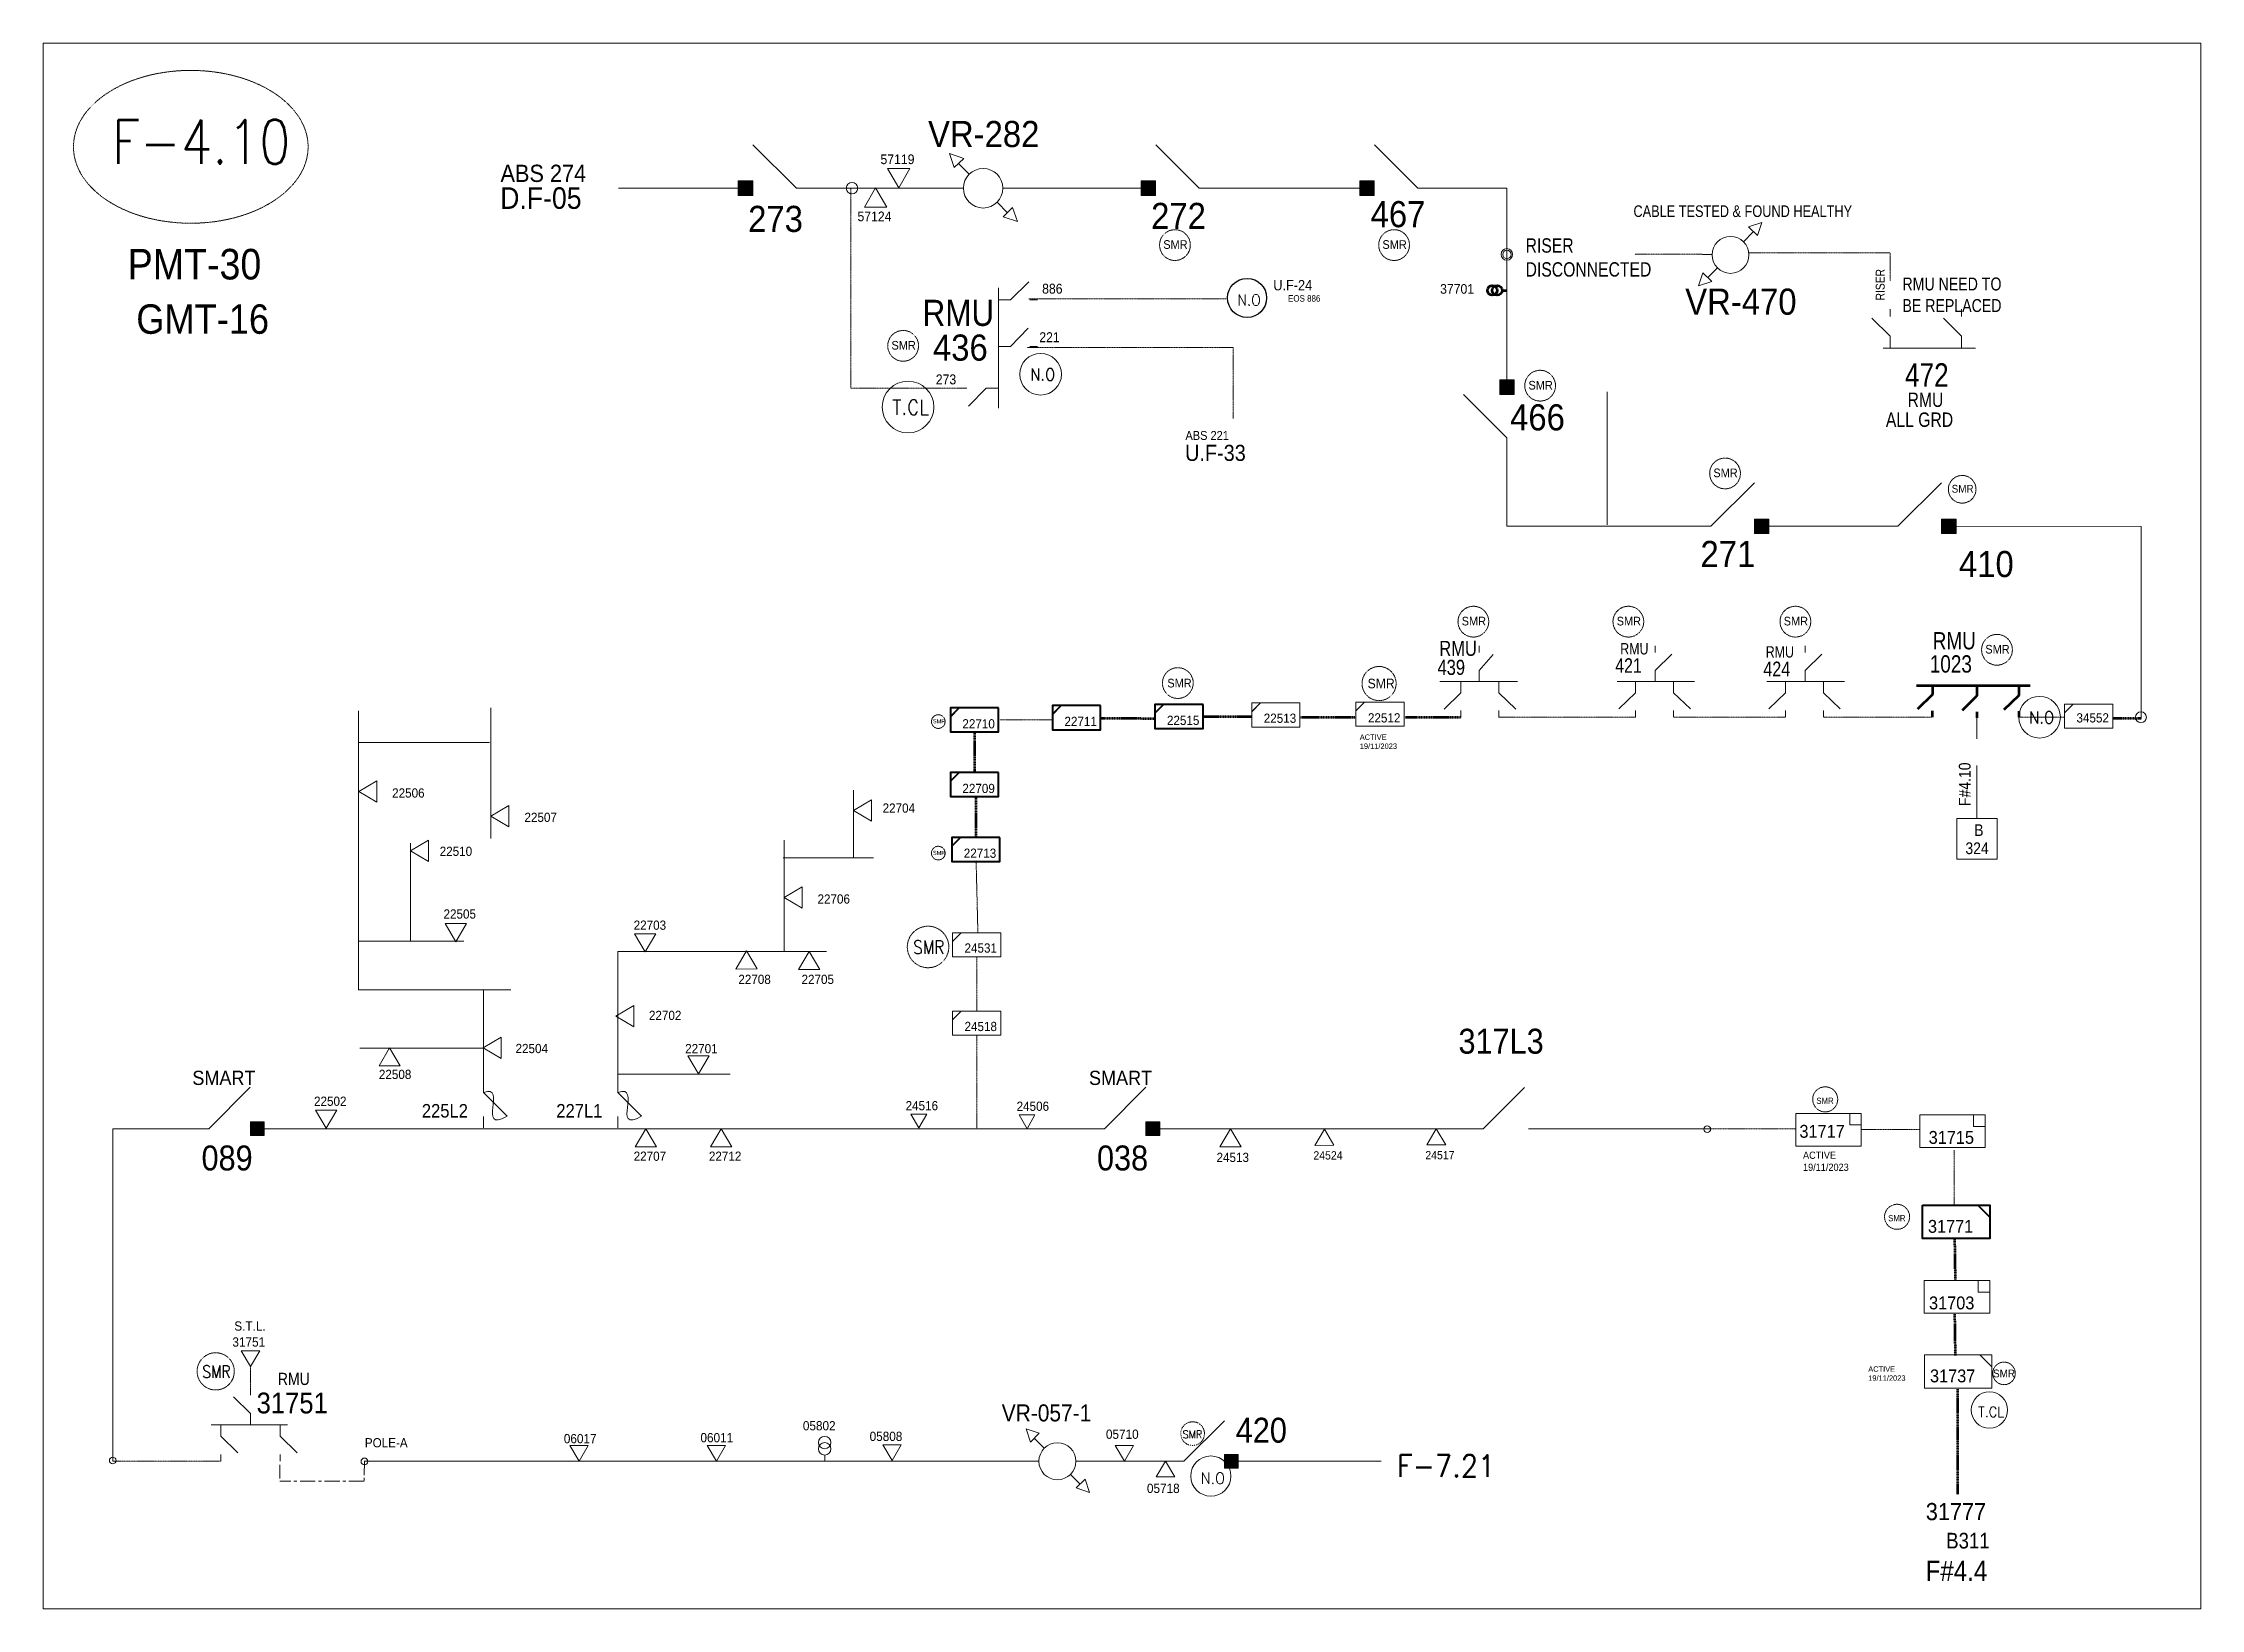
# Model space of a CAD drawing. Header units: metres. Extents: x 65984 to 144644, y -19036 to 23726.
# Drawn here: x 108281 to 110090, y 1726 to 3039 of the extents above; entities that cross this region are included whole.
import ezdxf
from ezdxf.enums import TextEntityAlignment as Align

# ---------------------------------------------------------------- set-up
doc = ezdxf.new("R2010")
doc.units = ezdxf.units.M
doc.header["$MEASUREMENT"] = 0
for name, pattern in [('( Center )', [2, 1.25, -0.25, 0.25, -0.25]), ('DGN Style 2', [0.023128, 0, -0.023128]), ('DGN Style 3', [0.013877, 0, -0.013877]), ('DGN Style 4', [1.6, 0.8, -0.4, 0, -0.4]), ('HIDDEN2', [2381.25, 1587.5, -793.75])]:
    doc.linetypes.add(name, pattern=pattern)
doc.layers.get('0').update_dxf_attribs({"color": 95, "lineweight": 40})
for name, color, linetype, lineweight in [('ABS', 7, 'Continuous', 40), ('ABS NUMBER', 112, 'Continuous', 30), ('d_eos', 111, 'Continuous', 40), ('d_eos no', 121, 'Continuous', 40), ('d_fco', 5, 'Continuous', 40), ('d_fco text', 95, 'Continuous', 40), ('d_oh branch', 94, 'Continuous', 40), ('d_switch', 95, 'Continuous', 40), ('d_tf', 1, 'Continuous', 40), ('d_tf no', 6, 'Continuous', 40), ('d_tf_200', 1, 'Continuous', 40), ('d_ug cable', 95, 'Continuous', 40), ('d_ug main line', 95, 'Continuous', 40), ('d_unit sub', 7, 'Continuous', 40), ('fedr no', 95, 'Continuous', 40), ('GRID STATION  04', 7, 'Continuous', 40), ('Level 37', 7, 'Continuous', 0), ('O H MAIN FEEDER', 4, 'Continuous', 100), ('REGULATOR', 5, 'Continuous', 40), ('SW N O', 114, 'Continuous', 30)]:
    doc.layers.add(name, color=color, linetype=linetype, lineweight=lineweight)
doc.styles.add('NASKHF', font='naskhf.shx', dxfattribs={"height": 8})
doc.styles.add('Style-Arial', font='arial.ttf')
doc.styles.add('Style-ENGINEERING', font='ENGINEERING.shx')
doc.styles.add('Style-msdefault', font='msdefault.shx')
doc.styles.add('Style-simplex', font='simplex.shx')
doc.styles.add('Style-STANDARD', font='STANDARD.shx')

msp = doc.modelspace()

# ---------------------------------------------------------------- texts
at = {"layer": 'ABS NUMBER', "color": 7, "lineweight": 13, "style": 'Style-Arial'}
for s, height, width, p in [('VR-282', 21.91, 0.9, (109022.8, 2973.8)), ('ABS 274', 14.47, 0.9, (108664.2, 2937.1)), ('VR-470', 21.91, 0.9, (109657.9, 2833.2)), ('VR-057-1', 14.28, 0.88, (109084.6, 1897.5))]:
    msp.add_text(s, height=height, dxfattribs=dict(at, width=width)).set_placement(p, align=Align.TOP_LEFT)
at = {"layer": 'ABS NUMBER', "color": 2, "lineweight": 13, "style": 'Style-Arial'}
for s, height, width, p in [('273', 21.91, 0.9, (108871.9, 2902.6)), ('272', 21.91, 0.9, (109209.9, 2905.1)), ('467', 21.91, 0.9, (109394, 2906.6)), ('466', 21.91, 0.9, (109511, 2736.2)), ('410', 21.91, 0.9, (109887.5, 2613.2)), ('420', 20.91, 0.88, (109280.9, 1886.3))]:
    msp.add_text(s, height=height, dxfattribs=dict(at, width=width)).set_placement(p, align=Align.TOP_LEFT)
at = {"layer": 'ABS NUMBER', "color": 51, "lineweight": 13, "style": 'Style-Arial', "width": 0.9}
msp.add_text('271', height=21.91, dxfattribs=at).set_placement((109670.7, 2621.6), align=Align.TOP_LEFT)
at = {"layer": 'ABS NUMBER', "color": 7, "lineweight": 13, "style": 'Style-Arial', "width": 0.88}
msp.add_text('317L3', height=20.91, dxfattribs=at).set_placement((109539.2, 2212.5), align=Align.TOP_RIGHT)
at = {"layer": 'ABS NUMBER', "color": 2, "lineweight": 13, "style": 'Style-Arial', "width": 0.88}
for s, p in [('089', (108456.3, 2114.6)), ('038', (109207.4, 2114.6))]:
    msp.add_text(s, height=20.91, dxfattribs=at).set_placement(p, align=Align.TOP_RIGHT)
at = {"layer": 'd_eos no', "color": 2, "linetype": 'Continuous', "lineweight": 13, "ltscale": 0.81, "style": 'Style-msdefault', "width": 0.818182}
msp.add_text('CABLE TESTED & FOUND HEALTHY', height=9.761, dxfattribs=at).set_placement((109614.5, 2903), align=Align.TOP_LEFT)
at = {"layer": 'd_eos no', "color": 7, "linetype": 'Continuous', "lineweight": 13}
for s, height, style, width, p in [('PMT-30', 25.63, 'Style-Arial', 0.88, (108351.5, 2866.5)), ('GMT-16', 24.7, 'Style-Arial', 0.88, (108358.7, 2820)), ('472', 19.72, 'Style-msdefault', 0.833333, (109842.2, 2770.6)), ('RMU', 12.05, 'Style-msdefault', 0.818182, (109844.4, 2746))]:
    msp.add_text(s, height=height, dxfattribs=dict(at, style=style, width=width)).set_placement(p, align=Align.TOP_LEFT)
at = {"layer": 'd_eos no', "color": 2, "linetype": 'Continuous', "lineweight": 13}
for s, height, style, width, p in [('RMU', 21.91, 'Style-msdefault', 0.9, (109018.2, 2823.8)), ('436', 21.91, 'Style-Arial', 0.9, (109026.9, 2794.7)), ('ALL GRD', 12.05, 'Style-msdefault', 0.818182, (109826.2, 2729.3)), ('31751', 17.47, 'Style-Arial', 0.88, (108459.6, 1907.4))]:
    msp.add_text(s, height=height, dxfattribs=dict(at, style=style, width=width)).set_placement(p, align=Align.TOP_LEFT)
at = {"layer": 'd_eos no', "color": 2, "linetype": 'Continuous', "lineweight": 53, "ltscale": 0.800939, "style": 'Style-msdefault', "width": 0.818182}
msp.add_text('RMU', height=12.65, rotation=0.045, dxfattribs=at).set_placement((109451.6, 2537.8), align=Align.TOP_LEFT)
at = {"layer": 'd_eos no', "color": 2, "linetype": 'Continuous', "lineweight": 53, "ltscale": 0.6561, "style": 'Style-msdefault', "width": 0.818182}
for p in [(109603.4, 2535.9), (109725.4, 2533.3)]:
    msp.add_text('RMU', height=9.51, rotation=0.045, dxfattribs=at).set_placement(p, align=Align.TOP_LEFT)
at = {"layer": 'd_eos no', "color": 2, "linetype": 'Continuous', "lineweight": 53, "style": 'Style-msdefault', "width": 0.818182}
msp.add_text('RMU', height=14.49, rotation=0.045, dxfattribs=at).set_placement((109865.5, 2545.1), align=Align.TOP_LEFT)
at = {"layer": 'd_eos no', "color": 2, "linetype": 'Continuous', "lineweight": 53, "ltscale": 0.77466, "style": 'Style-msdefault', "width": 0.818182}
msp.add_text('439', height=12.66, rotation=0.045, dxfattribs=at).set_placement((109450.1, 2521.9), align=Align.TOP_LEFT)
at = {"layer": 'd_eos no', "color": 2, "linetype": 'Continuous', "lineweight": 53, "ltscale": 0.752921, "style": 'Style-msdefault', "width": 0.818182}
msp.add_text('421', height=12.17, rotation=0.045, dxfattribs=at).set_placement((109599.2, 2523.2), align=Align.TOP_LEFT)
at = {"layer": 'd_eos no', "color": 2, "linetype": 'Continuous', "lineweight": 53, "ltscale": 0.761184, "style": 'Style-msdefault', "width": 0.818182}
msp.add_text('424', height=12.36, rotation=0.045, dxfattribs=at).set_placement((109723.4, 2520.4), align=Align.TOP_LEFT)
at = {"layer": 'd_eos no', "color": 2, "linetype": 'Continuous', "lineweight": 53, "ltscale": 0.968539, "style": 'Style-msdefault', "width": 0.818182}
msp.add_text('1023', height=14.53, rotation=0.045, dxfattribs=at).set_placement((109863, 2525.7), align=Align.TOP_LEFT)
at = {"layer": 'd_eos no', "color": 2, "linetype": 'Continuous', "lineweight": 13, "insert": (109524, 2875.4), "char_height": 12.051, "attachment_point": 1, "style": 'NASKHF'}
msp.add_mtext('\\Fmsdefault;\\H1x;\\W0.818182;RISER \\PDISCONNECTED', dxfattribs=at)
at = {"layer": 'd_eos no', "color": 2, "linetype": 'Continuous', "lineweight": 13, "ltscale": 0.9, "insert": (109840.1, 2842.5), "char_height": 10.846, "attachment_point": 1, "style": 'NASKHF'}
msp.add_mtext('\\Fmsdefault;\\H1x;\\W0.818182;RMU NEED TO \\PBE REPLACED', dxfattribs=at)
at = {"layer": 'd_fco text', "color": 7, "linetype": 'Continuous', "lineweight": 13, "style": 'Style-msdefault', "width": 0.916667}
for s, p in [('225L2', (108598.2, 2149.4)), ('227L1', (108711, 2149.4))]:
    msp.add_text(s, height=11.34, dxfattribs=at).set_placement(p, align=Align.TOP_LEFT)
at = {"layer": 'd_switch', "color": 2, "linetype": 'Continuous', "lineweight": 13, "style": 'Style-ENGINEERING', "width": 0.921053}
for s, height, p in [('D.F-05', 18.14, (108663.9, 2918.2)), ('221', 8.33, (109116.1, 2796.6)), ('273', 8.33, (109029.3, 2761.2)), ('U.F-33', 13.52, (109238.4, 2702.2))]:
    msp.add_text(s, height=height, dxfattribs=at).set_placement(p, align=Align.TOP_LEFT)
at = {"layer": 'd_switch', "color": 7, "linetype": 'Continuous', "lineweight": 13, "style": 'Style-ENGINEERING', "width": 0.857143}
msp.add_text('RISER', height=7.52, rotation=90, dxfattribs=at).set_placement((109817.7, 2823.3), align=Align.TOP_LEFT)
at = {"layer": 'd_switch', "color": 2, "linetype": 'Continuous', "lineweight": 13, "style": 'Style-ENGINEERING', "width": 0.921053}
msp.add_text('886', height=8.33, dxfattribs=at).set_placement((109135.6, 2837.3), align=Align.TOP_RIGHT)
at = {"layer": 'd_switch', "color": 2, "linetype": 'Continuous', "lineweight": 13, "ltscale": 0.791306, "style": 'Style-ENGINEERING', "width": 0.921053}
msp.add_text('U.F-24', height=8.66, dxfattribs=at).set_placement((109312.4, 2840.4), align=Align.TOP_LEFT)
at = {"layer": 'd_switch', "color": 7, "linetype": 'Continuous', "lineweight": 13, "ltscale": 0.81634, "style": 'Style-ENGINEERING', "width": 0.921053}
msp.add_text('EOS 886', height=5.43, dxfattribs=at).set_placement((109351.9, 2827.7), align=Align.TOP_RIGHT)
at = {"layer": 'd_switch', "color": 7, "linetype": 'Continuous', "lineweight": 13, "style": 'Style-ENGINEERING', "width": 0.921053}
msp.add_text('ABS 221', height=7.49, dxfattribs=at).set_placement((109238.7, 2713.8), align=Align.TOP_LEFT)
at = {"layer": 'd_tf no', "color": 5, "linetype": 'Continuous', "lineweight": 13, "style": 'Style-msdefault'}
for s, height, width, p in [('57119', 8.11, 0.945946, (108982.9, 2945.7)), ('37701', 8.11, 0.945946, (109452.3, 2837)), ('31715', 10.81, 0.945946, (109862.1, 2126.8)), ('31703', 10.81, 0.945946, (109862.4, 1988)), ('S.T.L.', 7.79, 0.947368, (108440.9, 1967.1)), ('31751', 7.79, 0.947368, (108439.3, 1953.7)), ('05802', 7.79, 0.947368, (108917.8, 1883.5)), ('06017', 7.79, 0.947368, (108717.3, 1872.7)), ('06011', 7.79, 0.947368, (108831.9, 1873.5)), ('05808', 7.79, 0.947368, (108973.8, 1874.6)), ('05710', 7.79, 0.947368, (109172, 1876.4))]:
    msp.add_text(s, height=height, dxfattribs=dict(at, width=width)).set_placement(p, align=Align.TOP_LEFT)
at = {"layer": 'd_tf no', "color": 5, "linetype": 'Continuous', "lineweight": 40, "style": 'Style-msdefault', "width": 0.945946}
msp.add_text('57124', height=8.11, rotation=360, dxfattribs=at).set_placement((108963.6, 2889.7))
at = {"layer": 'd_tf no', "color": 1, "linetype": 'Continuous', "lineweight": 40, "style": 'Style-msdefault', "width": 0.945946}
for height, p in [(7.27, (109220.1, 2873.8)), (7.27, (109403.9, 2873.8)), (7.27, (108992.1, 2789.3)), (7.27, (109526.4, 2755.8)), (7.27, (109681.5, 2682.3)), (6.54, (109881.4, 2668.6)), (7.27, (109470.4, 2558)), (7.27, (109600.4, 2558)), (7.27, (109740.5, 2558)), (7.27, (109909.6, 2534.4)), (7.27, (109223.5, 2506)), (8.08, (109391.5, 2506.1)), (5.18, (109767.9, 2154.7)), (5.18, (109828.1, 2056.3)), (6.55, (109916.1, 1926.7))]:
    msp.add_text('SMR', height=height, dxfattribs=at).set_placement(p, align=Align.TOP_LEFT)
at = {"layer": 'd_tf no', "color": 2, "linetype": 'Continuous', "lineweight": 40, "style": 'Style-msdefault', "width": 0.945946}
for s, p in [('22710', (109078.8, 2472.1)), ('22515', (109250.4, 2475)), ('22713', (109080, 2363.6))]:
    msp.add_text(s, height=7.74, dxfattribs=at).set_placement(p, align=Align.TOP_RIGHT)
at = {"layer": 'd_tf no', "color": 5, "linetype": 'Continuous', "lineweight": 40, "style": 'Style-msdefault', "width": 0.945946}
for s, height, p in [('22711', 7.74, (109164.4, 2474.1)), ('24513', 7.74, (109292, 2108.5)), ('24524', 6.96, (109370.5, 2109.8)), ('24517', 6.96, (109464.4, 2110))]:
    msp.add_text(s, height=height, dxfattribs=at).set_placement(p, align=Align.TOP_RIGHT)
at = {"layer": 'd_tf no', "color": 5, "linetype": 'Continuous', "lineweight": 13, "style": 'Style-msdefault', "width": 0.945946}
for s, p in [('22513', (109331.6, 2476.8)), ('34552', (110013.3, 2477.1)), ('22506', (108600.5, 2414.1)), ('22507', (108711.5, 2393.7)), ('22510', (108640.4, 2365.2)), ('22706', (108957.3, 2325.2)), ('22708', (108890.9, 2257.8)), ('22705', (108943.9, 2257.8)), ('22702', (108815.9, 2227.6)), ('24518', (109080.6, 2218.3)), ('22504', (108704, 2199.8)), ('22508', (108589.4, 2178.1)), ('22502', (108535, 2155.6)), ('24516', (109031.2, 2151.9)), ('24506', (109124.3, 2151.4)), ('22707', (108803.1, 2109.5)), ('22712', (108866.2, 2109.5)), ('POLE-A', (108586.3, 1869.2))]:
    msp.add_text(s, height=7.74, dxfattribs=at).set_placement(p, align=Align.TOP_RIGHT)
at = {"layer": 'd_tf no', "color": 2, "linetype": 'Continuous', "lineweight": 13, "style": 'Style-msdefault', "width": 0.945946}
for s, p in [('22512', (109419, 2477.1)), ('24531', (109080.6, 2284.1))]:
    msp.add_text(s, height=7.74, dxfattribs=at).set_placement(p, align=Align.TOP_RIGHT)
at = {"layer": 'd_tf no', "color": 5, "linetype": 'Continuous', "lineweight": 13, "style": 'Style-msdefault', "width": 0.945946}
for s, p in [('22704', (109011.9, 2393.7)), ('22505', (108643.6, 2304.9)), ('22703', (108803.1, 2295.5)), ('22701', (108846.3, 2192))]:
    msp.add_text(s, height=7.74, dxfattribs=at).set_placement(p, align=Align.RIGHT)
at = {"layer": 'd_tf no', "color": 2, "linetype": 'Continuous', "lineweight": 13, "style": 'Style-msdefault', "width": 0.945946}
msp.add_text('31717', height=10.81, dxfattribs=at).set_placement((109753.7, 2131.9), align=Align.TOP_LEFT)
at = {"layer": 'd_tf no', "color": 2, "linetype": 'Continuous', "lineweight": 40, "style": 'Style-msdefault', "width": 0.945946}
msp.add_text('31771', height=10.81, dxfattribs=at).set_placement((109861.5, 2052.2), align=Align.TOP_LEFT)
at = {"layer": 'd_tf no', "color": 121, "linetype": 'Continuous', "lineweight": 13, "style": 'Style-msdefault', "width": 0.945946}
msp.add_text('31737', height=10.81, dxfattribs=at).set_placement((109863.2, 1926.8), align=Align.TOP_LEFT)
at = {"layer": 'd_tf no', "color": 1, "linetype": 'Continuous', "lineweight": 13, "ltscale": 1.558555, "style": 'Style-simplex', "width": 0.909091}
msp.add_text('SMR', height=6.45, dxfattribs=at).set_placement((109244.6, 1872.4), align=Align.MIDDLE_CENTER)
at = {"layer": 'd_tf no', "color": 5, "linetype": 'Continuous', "lineweight": 13, "style": 'Style-msdefault', "width": 0.947368}
msp.add_text('05718', height=7.79, dxfattribs=at).set_placement((109206.4, 1823.2))
at = {"layer": 'd_tf no', "color": 20, "linetype": 'Continuous', "lineweight": 13, "style": 'Style-msdefault', "width": 0.945946}
msp.add_text('31777', height=14.38, dxfattribs=at).set_placement((109859.7, 1814.8), align=Align.TOP_LEFT)
at = {"layer": 'd_tf no', "color": 1, "linetype": 'Continuous', "lineweight": 40, "char_height": 3.409, "attachment_point": 1, "style": 'NASKHF'}
for insert in [(109026.9, 2472.1), (109026.9, 2361.7)]:
    msp.add_mtext('\\Fmsdefault;\\H1x;\\W0.945946;SMR^I', dxfattribs=dict(at, insert=insert))
at = {"layer": 'd_tf no', "color": 121, "linetype": 'Continuous', "lineweight": 40, "attachment_point": 1, "style": 'NASKHF'}
for insert, char_height in [((109384.9, 2459.3), 4.547), ((109756.7, 2109.5), 6.06), ((109811.4, 1929.4), 4.547)]:
    msp.add_mtext('\\Fmsdefault;\\H1x;\\W0.945946;ACTIVE\\P19/11/2023', dxfattribs=dict(at, insert=insert, char_height=char_height))
at = {"layer": 'd_tf no', "color": 5, "linetype": 'Continuous', "lineweight": 40, "insert": (109078.8, 2417.9), "char_height": 7.736, "attachment_point": 3, "style": 'NASKHF'}
msp.add_mtext('\\Fmsdefault;\\H1x;\\W0.945946;22709\\P', dxfattribs=at)
at = {"layer": 'd_tf no', "color": 1, "linetype": 'Continuous', "lineweight": 40, "ltscale": 0.9, "insert": (109023.4, 2280.9), "char_height": 11.363, "attachment_point": 5, "line_spacing_factor": 1.2, "style": 'Style-STANDARD'}
msp.add_mtext('\\H1x;\\W0.909091;SMR\\P', dxfattribs=at)
at = {"layer": 'd_tf no', "color": 2, "linetype": 'Continuous', "lineweight": 40, "char_height": 11.939, "attachment_point": 1, "style": 'NASKHF'}
for insert in [(108405.7, 2177.3), (109157.8, 2177.3)]:
    msp.add_mtext('\\Fmsdefault;\\H1x;\\W0.947368;SMART', dxfattribs=dict(at, insert=insert))
at = {"layer": 'd_tf no', "color": 1, "linetype": 'Continuous', "lineweight": 40, "ltscale": 0.81, "insert": (108425.9, 1925), "char_height": 10.227, "attachment_point": 5, "line_spacing_factor": 1.2, "style": 'Style-STANDARD'}
msp.add_mtext('\\H1x;\\W0.909091;SMR\\P', dxfattribs=at)
at = {"layer": 'fedr no', "color": 6, "linetype": 'Continuous', "lineweight": 13, "style": 'Style-STANDARD', "width": 0.909091}
msp.add_text('F-4.10', height=37.05, dxfattribs=at).set_placement((108413.1, 2956.3), align=Align.MIDDLE_CENTER)
at = {"layer": 'fedr no', "color": 6, "linetype": 'Continuous', "lineweight": 13, "insert": (109457.4, 1845.9), "char_height": 18.51, "attachment_point": 5, "style": 'Style-STANDARD'}
msp.add_mtext('F-7.21', dxfattribs=at)
at = {"layer": 'GRID STATION  04', "color": 5, "linetype": 'Continuous', "lineweight": 13, "style": 'Style-msdefault', "width": 0.888889}
msp.add_text('F#4.10', height=9.86, rotation=90, dxfattribs=at).set_placement((109887.4, 2399.3), align=Align.TOP_LEFT)
for s, p in [('B', (109900.3, 2384)), ('324', (109892.9, 2368.8))]:
    msp.add_text(s, height=9.86, dxfattribs=at).set_placement(p, align=Align.TOP_LEFT)
at = {"layer": 'GRID STATION  04', "color": 2, "linetype": 'Continuous', "lineweight": 13, "style": 'Style-msdefault', "width": 0.888889}
for s, height, p in [('B311', 13.14, (109876.8, 1789.8)), ('F#4.4', 16.98, (109859.6, 1766.4))]:
    msp.add_text(s, height=height, dxfattribs=at).set_placement(p, align=Align.TOP_LEFT)
at = {"layer": 'Level 37', "color": 2, "linetype": 'Continuous', "lineweight": 13, "style": 'Style-msdefault', "width": 0.86}
msp.add_text('RMU', height=10.25, dxfattribs=at).set_placement((108477.4, 1924), align=Align.TOP_LEFT)

# ---------------------------------------------------------------- blocks, each defined once
blk = doc.blocks.new('TF3')
at = {"color": 0, "linetype": 'ByBlock', "lineweight": -2}
for p, q in [((11.3, 9), (18.3, 9)), ((18.3, 9), (18.3, 2))]:
    blk.add_line(p, q, dxfattribs=at)
at = {"color": 0, "linetype": 'ByBlock', "lineweight": -2, "flags": 128}
blk.add_lwpolyline([(18.3, 2), (11.3, 2), (11.3, 9)], dxfattribs=at)
at = {"color": 0, "linetype": 'ByBlock', "lineweight": -2}
blk.add_3dface([(-21.7, 9), (18.3, 9), (18.3, -11), (-21.7, -11)], dxfattribs=at)
blk = doc.blocks.new('ABS2_1_1')
at = {"color": 0, "linetype": 'ByBlock', "lineweight": -2, "ltscale": 500}
for q in [(-29900, 43500), (0, 0)]:
    blk.add_line((0, 13600), q, dxfattribs=at)
at = {"color": 0, "linetype": 'ByBlock', "lineweight": -2, "ltscale": 500, "flags": 128}
for points in [[(5000, 43600), (-5000, 43600), (-5000, 53600), (5000, 53600)], [(3791, 49653), (3791, 49653), (3791, 49653)]]:
    blk.add_lwpolyline(points, close=True, dxfattribs=at)
at = {"color": 0, "linetype": 'ByBlock', "lineweight": -2, "ltscale": 500}
for points in [[(5000, 43600), (-5000, 43600), (5000, 53600), (-5000, 53600)], [(3791, 49653), (3791, 49653), (3791, 49653)]]:
    blk.add_solid(points, dxfattribs=at)
blk = doc.blocks.new('TF_8')
at = {"color": 0, "linetype": 'ByBlock', "lineweight": -2}
blk.add_line((6.3, 4.95), (9.9, 1.35), dxfattribs=at)
blk.add_3dface([(-10.1, 4.95), (9.9, 4.95), (9.9, -5.05), (-10.1, -5.05)], dxfattribs=at)
blk = doc.blocks.new('*U2522')
at = {"layer": 'd_unit sub', "color": 2, "linetype": 'Continuous', "lineweight": 13, "flags": 128}
blk.add_lwpolyline([(20, 10), (20, 2.7), (12.8, 10)], close=True, dxfattribs=at)
at = {"layer": 'd_unit sub', "color": 2, "linetype": 'Continuous', "lineweight": 13, "xscale": 2, "yscale": 2, "zscale": 0.8845711694560097, "rotation": 359.9999999999999}
blk.add_blockref('TF_8', (0.2, 0.1), dxfattribs=at)
blk = doc.blocks.new('*U2557')
at = {"layer": 'REGULATOR', "color": 7, "linetype": 'Continuous', "lineweight": 13}
for p, q in [((24, 25.1), (13.4, 14.5)), ((-14.9, -13.7), (-25.5, -24.4))]:
    blk.add_line(p, q, dxfattribs=at)
at = {"layer": 'REGULATOR', "color": 7, "linetype": 'Continuous', "lineweight": 13, "flags": 128}
for points in [[(29.5, 20), (34.4, 34.3), (20.1, 29.6)], [(-29.6, -20), (-34.4, -34.3), (-20.1, -29.5)]]:
    blk.add_lwpolyline(points, close=True, dxfattribs=at)
at = {"layer": 'REGULATOR', "color": 7, "linetype": 'Continuous', "lineweight": 13}
blk.add_circle((-0.8, 0.4), 20, dxfattribs=at)
blk = doc.blocks.new('*U3025')
at = {"layer": 'REGULATOR', "color": 5, "linetype": 'Continuous', "lineweight": 13}
for p, q in [((24, 25.1), (13.4, 14.5)), ((-14.9, -13.7), (-25.5, -24.4))]:
    blk.add_line(p, q, dxfattribs=at)
at = {"layer": 'REGULATOR', "color": 5, "linetype": 'Continuous', "lineweight": 13, "flags": 128}
for points in [[(29.5, 20), (34.4, 34.3), (20.1, 29.6)], [(-29.6, -20), (-34.4, -34.3), (-20.1, -29.5)]]:
    blk.add_lwpolyline(points, close=True, dxfattribs=at)
at = {"layer": 'REGULATOR', "color": 5, "linetype": 'Continuous', "lineweight": 13}
blk.add_circle((-0.8, 0.4), 20, dxfattribs=at)
blk = doc.blocks.new('*U2164')
at = {"layer": 'd_unit sub', "color": 2, "linetype": 'Continuous', "lineweight": 40, "flags": 128}
blk.add_lwpolyline([(20, 10), (20, 2.7), (12.8, 10)], close=True, dxfattribs=at)
at = {"layer": 'd_unit sub', "color": 2, "linetype": 'Continuous', "lineweight": 40, "xscale": 2, "yscale": 2, "zscale": 0.8845711694560098, "rotation": 359.9999999999999}
blk.add_blockref('TF_8', (0.2, 0.1), dxfattribs=at)
blk = doc.blocks.new('TFU_12')
at = {"layer": 'd_tf_200', "color": 5, "linetype": 'Continuous', "lineweight": 53}
blk.add_line((0, 10), (0, 0), dxfattribs=at)
for centre in [(0, 30), (0, 20)]:
    blk.add_circle(centre, 10, dxfattribs=at)
blk = doc.blocks.new('*U1012')
at = {"layer": 'd_fco', "color": 7, "linetype": 'Continuous', "lineweight": 13}
blk.add_line((-4.6, 4.2), (-10.1, 4.2), dxfattribs=at)
at = {"layer": 'd_fco', "color": 7, "linetype": 'Continuous', "lineweight": 13, "flags": 128}
blk.add_lwpolyline([(13, 4.2), (7.1, 4.2), (-4.4, -7.3)], dxfattribs=at)
at = {"layer": 'd_fco', "color": 7, "linetype": 'Continuous', "lineweight": 13}
blk.add_open_spline([(-4.4, -7.3), (-13, 7.7), (11.6, -7.7), (7.1, 4.2)], degree=3, dxfattribs=at)
blk = doc.blocks.new('*U3546')
at = {"layer": 'd_unit sub', "color": 5, "linetype": 'Continuous', "lineweight": 13, "extrusion": (0, 0, -1), "flags": 128}
blk.add_lwpolyline([(-20, 10), (-20, 2.7), (-12.8, 10)], close=True, dxfattribs=at)
at = {"layer": 'd_unit sub', "color": 5, "linetype": 'Continuous', "lineweight": 13, "extrusion": (0, 0, -1), "xscale": 2, "yscale": -2, "zscale": 0.88457116945601, "rotation": 180}
blk.add_blockref('TF_8', (-0.2, 0.1), dxfattribs=at)
blk = doc.blocks.new('TRA1_1484')
at = {"layer": 'd_tf', "color": 5, "linetype": 'Continuous', "lineweight": 13, "ltscale": 0.000892309, "extrusion": (0, 0, -1), "flags": 128}
blk.add_lwpolyline([(-10, -17), (0, 0), (10, -17)], close=True, dxfattribs=at)
blk = doc.blocks.new('TRA1_1483')
at = {"layer": 'd_tf', "color": 5, "linetype": 'Continuous', "lineweight": 13, "ltscale": 0.000892309, "xscale": 1.000046566088347, "yscale": 1.000046566088347, "zscale": 1.000046566088347, "rotation": 180.0000042736749}
blk.add_blockref('TRA1_1484', (0, 0), dxfattribs=at)
blk = doc.blocks.new('TRA1_1486')
at = {"layer": 'd_tf', "color": 5, "linetype": 'Continuous', "lineweight": 13, "ltscale": 0.000892309, "extrusion": (0, 0, -1), "flags": 128}
blk.add_lwpolyline([(-10, -17), (0, 0), (10, -17)], close=True, dxfattribs=at)
blk = doc.blocks.new('TRA1_1485')
at = {"layer": 'd_tf', "color": 5, "linetype": 'Continuous', "lineweight": 13, "ltscale": 0.000892309, "xscale": 1.000046566088347, "yscale": 1.000046566088347, "zscale": 1.000046566088347, "rotation": 180.0000042736749}
blk.add_blockref('TRA1_1486', (0, 0), dxfattribs=at)
blk = doc.blocks.new('TRA1_1488')
at = {"layer": 'd_tf', "color": 5, "linetype": 'Continuous', "lineweight": 13, "ltscale": 0.000892309, "extrusion": (0, 0, -1), "flags": 128}
blk.add_lwpolyline([(-10, -16.9), (0, 0.1), (10, -16.9)], close=True, dxfattribs=at)
blk = doc.blocks.new('TRA1_1487')
at = {"layer": 'd_tf', "color": 5, "linetype": 'Continuous', "lineweight": 13, "ltscale": 0.000892309, "xscale": 1.000046566088346, "yscale": 1.000046566088346, "zscale": 1.000046566088346, "rotation": 180.0000042736749}
blk.add_blockref('TRA1_1488', (0, 0), dxfattribs=at)
blk = doc.blocks.new('TRA1_1490')
at = {"layer": 'd_tf', "color": 5, "linetype": 'Continuous', "lineweight": 13, "ltscale": 0.000892309, "flags": 128}
blk.add_lwpolyline([(10, -17), (0, 0), (-10, -17)], close=True, dxfattribs=at)
blk = doc.blocks.new('TRA1_1489')
at = {"layer": 'd_tf', "color": 5, "linetype": 'Continuous', "lineweight": 13, "ltscale": 0.000892309, "xscale": 1.000046566088346, "yscale": 1.000046566088346, "zscale": 1.000046566088346, "rotation": 180.0000042736749}
blk.add_blockref('TRA1_1490', (0, 0), dxfattribs=at)
blk = doc.blocks.new('TRA1_1491')
at = {"layer": 'd_tf', "color": 5, "linetype": 'Continuous', "lineweight": 13, "ltscale": 0.000892309, "extrusion": (0, 0, -1), "flags": 128}
blk.add_lwpolyline([(5, 8.6), (-5, 8.6), (0, 0)], close=True, dxfattribs=at)
blk = doc.blocks.new('*U3556')
at = {"layer": 'd_unit sub', "color": 2, "linetype": 'Continuous', "lineweight": 13, "extrusion": (0, 0, -1), "flags": 128}
blk.add_lwpolyline([(-20, 10), (-20, 2.7), (-12.8, 10)], close=True, dxfattribs=at)
at = {"layer": 'd_unit sub', "color": 2, "linetype": 'Continuous', "lineweight": 13, "extrusion": (0, 0, -1), "xscale": 2, "yscale": -2, "zscale": 0.88457116945601, "rotation": 180}
blk.add_blockref('TF_8', (-0.2, 0.1), dxfattribs=at)
blk = doc.blocks.new('*U3557')
at = {"layer": 'd_unit sub', "color": 2, "linetype": 'Continuous', "lineweight": 40, "extrusion": (0, 0, -1), "flags": 128}
blk.add_lwpolyline([(-20, 10), (-20, 2.7), (-12.8, 10)], close=True, dxfattribs=at)
at = {"layer": 'd_unit sub', "color": 2, "linetype": 'Continuous', "lineweight": 40, "extrusion": (0, 0, -1), "xscale": 2, "yscale": -2, "zscale": 0.88457116945601, "rotation": 180}
blk.add_blockref('TF_8', (-0.2, 0.1), dxfattribs=at)
blk = doc.blocks.new('TRA1_1493')
at = {"layer": 'd_tf', "color": 5, "linetype": 'Continuous', "lineweight": 0, "ltscale": 0.000892309, "extrusion": (0, 0, -1), "flags": 128}
blk.add_lwpolyline([(-10, -17), (0, 0), (10, -17)], close=True, dxfattribs=at)
blk = doc.blocks.new('TRA1_1492')
at = {"layer": 'd_tf', "color": 5, "linetype": 'Continuous', "lineweight": 0, "ltscale": 0.000892309, "xscale": 1.000046566088347, "yscale": 1.000046566088347, "zscale": 1.000046566088347, "rotation": 180.0000042736749}
blk.add_blockref('TRA1_1493', (0, 0), dxfattribs=at)
blk = doc.blocks.new('*U3560')
at = {"layer": 'd_unit sub', "color": 5, "linetype": 'Continuous', "lineweight": 40, "extrusion": (0, 0, -1), "flags": 128}
blk.add_lwpolyline([(-20, 10), (-20, 2.7), (-12.8, 10)], close=True, dxfattribs=at)
at = {"layer": 'd_unit sub', "color": 5, "linetype": 'Continuous', "lineweight": 40, "extrusion": (0, 0, -1), "xscale": 2, "yscale": -2, "zscale": 0.88457116945601, "rotation": 180}
blk.add_blockref('TF_8', (-0.2, 0.1), dxfattribs=at)
blk = doc.blocks.new('*U3561')
at = {"layer": 'd_unit sub', "color": 2, "linetype": 'Continuous', "lineweight": 40, "extrusion": (0, 0, -1), "flags": 128}
blk.add_lwpolyline([(-20, 10), (-20, 2.7), (-12.8, 10)], close=True, dxfattribs=at)
at = {"layer": 'd_unit sub', "color": 2, "linetype": 'Continuous', "lineweight": 40, "extrusion": (0, 0, -1), "xscale": 2, "yscale": -2, "zscale": 0.88457116945601, "rotation": 180}
blk.add_blockref('TF_8', (-0.2, 0.1), dxfattribs=at)
blk = doc.blocks.new('*U3562')
at = {"layer": 'ABS', "color": 7, "linetype": 'Continuous', "lineweight": 13, "ltscale": 0.515586}
for p, q in [((-8.32, 9.06), (-8.32, 16.62)), ((-8.32, 9.06), (8.3, -7.56)), ((-8.32, -16.6), (-8.32, -9.05))]:
    blk.add_line(p, q, dxfattribs=at)
blk = doc.blocks.new('TFU_91')
at = {"layer": 'd_tf_200', "color": 5, "linetype": 'Continuous', "lineweight": 13}
blk.add_line((0, 10), (0, 0), dxfattribs=at)
for centre in [(0, 30), (0, 20)]:
    blk.add_circle(centre, 10, dxfattribs=at)
blk = doc.blocks.new('TRA1_1495')
at = {"layer": 'd_tf', "color": 5, "linetype": 'Continuous', "lineweight": 13, "ltscale": 0.00077777, "extrusion": (0, 0, -1), "flags": 128}
blk.add_lwpolyline([(-10, -17), (0, 0), (10, -17)], close=True, dxfattribs=at)
blk = doc.blocks.new('TRA1_1494')
at = {"layer": 'd_tf', "color": 5, "linetype": 'Continuous', "lineweight": 13, "ltscale": 0.00077777, "xscale": 1.000046566207834, "yscale": 1.000046566207834, "zscale": 1.000046566207834, "rotation": 180}
blk.add_blockref('TRA1_1495', (0, 0), dxfattribs=at)
blk = doc.blocks.new('TRA1_1497')
at = {"layer": 'd_tf', "color": 5, "linetype": 'Continuous', "lineweight": 13, "ltscale": 0.000778114, "flags": 128}
blk.add_lwpolyline([(10.1, -17), (0.1, 0), (-9.9, -17)], close=True, dxfattribs=at)
blk = doc.blocks.new('TRA1_1496')
at = {"layer": 'd_tf', "color": 5, "linetype": 'Continuous', "lineweight": 13, "ltscale": 0.000778114, "xscale": 1.000046566207833, "yscale": 1.000046566207833, "zscale": 1.000046566207833, "rotation": 180}
blk.add_blockref('TRA1_1497', (0, 0), dxfattribs=at)
blk = doc.blocks.new('*U3567')
at = {"layer": 'REGULATOR', "color": 5, "linetype": 'Continuous', "lineweight": 13}
for p, q in [((-9.52, 9.06), (-5.51, 5.05)), ((5.19, -5.64), (9.2, -9.65))]:
    blk.add_line(p, q, dxfattribs=at)
at = {"layer": 'REGULATOR', "color": 5, "linetype": 'Continuous', "lineweight": 13, "flags": 128}
for points in [[(-7.57, 11.15), (-12.97, 13), (-11.21, 7.57)], [(7.54, -11.22), (12.95, -13.02), (11.15, -7.61)]]:
    blk.add_lwpolyline(points, close=True, dxfattribs=at)
at = {"layer": 'REGULATOR', "color": 5, "linetype": 'Continuous', "lineweight": 13}
blk.add_circle((-0.16, -0.3), 7.56, dxfattribs=at)
blk = doc.blocks.new('*U3382')
at = {"layer": 'SW N O', "color": 3, "lineweight": 13}
blk.add_circle((0, 0), 16.8, dxfattribs=at)
at = {"layer": 'SW N O', "color": 3, "lineweight": 13, "insert": (1.7, -1.8), "char_height": 9.6, "attachment_point": 5, "line_spacing_factor": 0.6, "style": 'Style-STANDARD'}
blk.add_mtext('N.O', dxfattribs=at)
blk = doc.blocks.new('*U1280')
at = {"layer": 'SW N O', "color": 1, "lineweight": 13}
blk.add_circle((0, 0), 16.8, dxfattribs=at)
at = {"layer": 'SW N O', "color": 1, "lineweight": 13, "style": 'Style-STANDARD'}
blk.add_text('T.CL', height=9.6, dxfattribs=at).set_placement((1.7, -0.2), align=Align.MIDDLE_CENTER)
blk = doc.blocks.new('*U1266')
at = {"layer": 'SW N O', "color": 3, "lineweight": 13}
blk.add_circle((0, 0), 16.8, dxfattribs=at)
at = {"layer": 'SW N O', "color": 3, "lineweight": 13, "style": 'Style-STANDARD'}
blk.add_text('N.O', height=9.6, dxfattribs=at).set_placement((1.7, -0.2), align=Align.MIDDLE_CENTER)
blk = doc.blocks.new('*U3529')
at = {"layer": 'SW N O', "color": 3}
blk.add_circle((0, 0), 16.8, dxfattribs=at)
at = {"layer": 'SW N O', "color": 3, "insert": (1.7, -1.8), "char_height": 9.6, "attachment_point": 5, "line_spacing_factor": 0.6, "style": 'Style-STANDARD'}
blk.add_mtext('N.O', dxfattribs=at)
blk = doc.blocks.new('*U3776')
at = {"layer": 'SW N O', "color": 1, "lineweight": 13}
blk.add_circle((0, 0), 16.8, dxfattribs=at)
at = {"layer": 'SW N O', "color": 1, "lineweight": 13, "insert": (1.7, -1.8), "char_height": 9.6, "attachment_point": 5, "line_spacing_factor": 0.6, "style": 'Style-STANDARD'}
blk.add_mtext('T.CL', dxfattribs=at)
blk = doc.blocks.new('TRA1_1626')
at = {"layer": 'd_tf', "color": 5, "linetype": 'Continuous', "lineweight": 0, "ltscale": 0.000803078, "extrusion": (0, 0, -1), "flags": 128}
blk.add_lwpolyline([(-10, -17), (0, 0), (10, -17)], close=True, dxfattribs=at)
blk = doc.blocks.new('TRA1_1625')
at = {"layer": 'd_tf', "color": 5, "linetype": 'Continuous', "lineweight": 0, "ltscale": 0.000803078, "xscale": 1.000046566088346, "yscale": 1.000046566088346, "zscale": 1.000046566088346, "rotation": 180.0000042736749}
blk.add_blockref('TRA1_1626', (0, 0), dxfattribs=at)

# ---------------------------------------------------------------- linework, layer by layer
at = {"layer": 'd_eos', "color": 2, "linetype": 'Continuous', "lineweight": 13, "ltscale": 1.398657}
for p, q in [((109081.8, 2833.8), (109081.8, 2732.8)), ((109081.8, 2823.9), (109092, 2823.9)), ((109092, 2823.9), (109107.3, 2838.8)), ((109108.3, 2823.9), (109114.5, 2823.9)), ((109092, 2784.6), (109106.9, 2799.9)), ((109081.8, 2784.6), (109092, 2784.6)), ((109108.3, 2784.6), (109114.5, 2784.6)), ((109055.3, 2749.8), (109049.1, 2749.8)), ((109071.6, 2749.8), (109056.7, 2734.5)), ((109081.8, 2749.8), (109071.6, 2749.8))]:
    msp.add_line(p, q, dxfattribs=at)
at = {"layer": 'd_eos', "color": 7, "linetype": 'Continuous', "lineweight": 13, "ltscale": 1.398657}
for p, q in [((109829.8, 2793.4), (109814.5, 2808.3)), ((109829.8, 2809.7), (109829.8, 2815.9)), ((109889.7, 2793.4), (109874.4, 2808.3)), ((109889.7, 2809.7), (109889.7, 2815.9)), ((109829.8, 2783.2), (109829.8, 2793.4)), ((109889.7, 2783.2), (109889.7, 2793.4)), ((109824, 2783.2), (109901.5, 2783.2))]:
    msp.add_line(p, q, dxfattribs=at)
at = {"layer": 'd_eos', "color": 2, "linetype": 'Continuous', "lineweight": 13, "ltscale": 1.379128}
for p, q in [((109485.2, 2527.9), (109485.2, 2533.6)), ((109485.2, 2513), (109496.8, 2526.3)), ((109632.7, 2528), (109632.7, 2533.7)), ((109632.7, 2513), (109646.8, 2526.7)), ((109758.4, 2528), (109758.4, 2533.7)), ((109758.4, 2513), (109772.5, 2526.7)), ((109517.2, 2503.6), (109452.1, 2503.6)), ((109469.7, 2503.6), (109469.7, 2494.3)), ((109485.2, 2503.6), (109485.2, 2513)), ((109501.6, 2503.6), (109501.6, 2494.3)), ((109600.8, 2503.7), (109665.8, 2503.7)), ((109616.3, 2503.7), (109616.3, 2494.3)), ((109632.7, 2503.7), (109632.7, 2513)), ((109648.2, 2503.7), (109648.2, 2494.3)), ((109726.4, 2503.7), (109791.5, 2503.7)), ((109742, 2503.7), (109742, 2494.3)), ((109758.4, 2503.7), (109758.4, 2513)), ((109773.9, 2503.7), (109773.9, 2494.3)), ((109469.7, 2494.3), (109455.6, 2480.6)), ((109501.6, 2494.3), (109515.7, 2480.6)), ((109616.3, 2494.3), (109602.2, 2480.7)), ((109648.2, 2494.3), (109662.3, 2480.7)), ((109742, 2494.3), (109727.9, 2480.7)), ((109773.9, 2494.3), (109788, 2480.7)), ((109469.7, 2479.3), (109469.7, 2473.6)), ((109501.6, 2479.3), (109501.6, 2473.6)), ((109616.3, 2479.4), (109616.3, 2473.7)), ((109648.2, 2479.4), (109648.2, 2473.7)), ((109742, 2479.4), (109742, 2473.7)), ((109773.9, 2479.4), (109773.9, 2473.7))]:
    msp.add_line(p, q, dxfattribs=at)
at = {"layer": 'd_eos', "color": 2, "linetype": 'Continuous', "lineweight": 211, "ltscale": 1.140226}
for p, q in [((109851.8, 2500.3), (109947.3, 2500.3)), ((109865.3, 2500.3), (109865.3, 2492.8)), ((109902.6, 2499.9), (109902.6, 2491.6)), ((109937.7, 2500.3), (109937.7, 2492)), ((109865.3, 2492.7), (109852.8, 2480.6)), ((109902.6, 2491.6), (109890.1, 2479.5)), ((109937.7, 2492), (109925.2, 2479.9)), ((109865, 2479), (109865, 2473.7)), ((109902.6, 2478.3), (109902.6, 2473.3)), ((109937.7, 2478.7), (109937.7, 2473.7))]:
    msp.add_line(p, q, dxfattribs=at)
at = {"layer": 'd_eos', "color": 2, "linetype": 'Continuous', "lineweight": 13, "ltscale": 1.308001}
for p, q in [((108454.5, 1889.9), (108440.1, 1903.8)), ((108454.5, 1905.1), (108454.5, 1910.9)), ((108454.5, 1880.4), (108454.5, 1889.9)), ((108485.6, 1880.4), (108421.6, 1880.4)), ((108429.6, 1880.4), (108429.6, 1870.8)), ((108429.6, 1870.8), (108443.9, 1856.9)), ((108479.3, 1880.4), (108479.3, 1870.8)), ((108479.3, 1870.8), (108493.7, 1856.9)), ((108429.6, 1855.6), (108429.6, 1849.8)), ((108479.3, 1855.6), (108479.3, 1849.8))]:
    msp.add_line(p, q, dxfattribs=at)
at = {"layer": 'd_oh branch', "color": 5, "linetype": 'Continuous', "lineweight": 13}
for p, q in [((109592.4, 2635.1), (109592.4, 2746.7)), ((110040.2, 2472.7), (110040.4, 2633.7)), ((108656.1, 2372), (108656.1, 2481.6)), ((108545.2, 2245.2), (108545.2, 2479.1)), ((108654.9, 2452.7), (108545.2, 2452.7)), ((108960.3, 2355.9), (108960.3, 2412.7)), ((108588.8, 2286), (108588.8, 2368.2)), ((108902.1, 2277.3), (108902.1, 2370.7)), ((108633.3, 2286), (108545.2, 2286)), ((108762.6, 2277.3), (108762.6, 2165.6)), ((108762.6, 2277.3), (108937.6, 2277.3)), ((108545.2, 2245.2), (108672.9, 2245.2)), ((108649.9, 2169), (108649.9, 2245.3)), ((108649.4, 2196.1), (108546.3, 2196.1)), ((108856.7, 2174.3), (108762.6, 2174.3)), ((108339, 1849.8), (108339, 2128.7))]:
    msp.add_line(p, q, dxfattribs=at)
at = {"layer": 'd_oh branch', "color": 5, "linetype": 'Continuous', "lineweight": 13, "flags": 128}
msp.add_lwpolyline([(108901.2, 2355.9), (108977, 2355.9)], dxfattribs=at)
at = {"layer": 'd_tf', "color": 5, "linetype": 'Continuous', "lineweight": 13, "ltscale": 0.000935071, "flags": 128}
msp.add_lwpolyline([(109007.5, 2933.8), (108988.8, 2933.8), (108998.2, 2917.6)], close=True, dxfattribs=at)
at = {"layer": 'd_tf', "color": 5, "linetype": 'Continuous', "lineweight": 0, "ltscale": 0.000935071, "flags": 128}
msp.add_lwpolyline([(108988.2, 2901.6), (108969.5, 2901.6), (108978.8, 2917.8)], close=True, dxfattribs=at)
at = {"layer": 'd_ug cable', "color": 5, "linetype": 'DGN Style 3', "lineweight": 140}
for p, q in [((109212.6, 2472.5), (109167.7, 2472.7)), ((109253.6, 2474.4), (109294.7, 2474.5)), ((109381.7, 2473.6), (109335.1, 2473.5)), ((109469.7, 2473.6), (109423.1, 2473.5)), ((110040.2, 2472.7), (110016.8, 2472.7)), ((109061.7, 2461.2), (109061.7, 2427.3)), ((109062.9, 2406.9), (109062.9, 2373))]:
    msp.add_line(p, q, dxfattribs=at)
at = {"layer": 'd_ug cable', "color": 5, "linetype": 'DGN Style 3', "lineweight": 13}
for p, q in [((109616.3, 2473.7), (109501.6, 2473.7)), ((109742, 2473.7), (109648.2, 2473.7)), ((109865, 2473.7), (109773.9, 2473.7)), ((109064.6, 2293.1), (109063.1, 2353.7)), ((109063.6, 2227.3), (109063.6, 2272.8)), ((109063.6, 2128.7), (109063.6, 2207.1)), ((109673.6, 2128.7), (109750.8, 2128.7)), ((109805.6, 2128), (109854.6, 2128)), ((109883.5, 2064.5), (109883.5, 2110.7)), ((108454.5, 1910.9), (108454.5, 1929.2)), ((108429.6, 1849.8), (108339, 1849.8))]:
    msp.add_line(p, q, dxfattribs=at)
at = {"layer": 'd_ug cable', "color": 5, "linetype": 'HIDDEN2', "lineweight": 13, "ltscale": 0.028052}
msp.add_line((109902.6, 2388.7), (109902.6, 2473.3), dxfattribs=at)
at = {"layer": 'd_ug cable', "color": 5, "linetype": 'DGN Style 3', "lineweight": 13, "flags": 128}
for points in [[(108958.1, 2917.4), (108958.1, 2749.8), (109049.1, 2749.8)], [(109615.6, 2862.2), (109680.4, 2861.9)], [(109711.3, 2863.2), (109829.8, 2863.3), (109829.8, 2839.6)], [(109107.4, 2824.5), (109273, 2824.5)], [(109105.9, 2783.7), (109278.6, 2783.7)], [(109105.9, 2783.7), (109278.6, 2783.7)], [(109278.6, 2783.7), (109278.6, 2724.1)], [(109083, 2471.6), (109126.4, 2471.6)]]:
    msp.add_lwpolyline(points, dxfattribs=at)
at = {"layer": 'd_ug cable', "color": 5, "linetype": 'DGN Style 3', "lineweight": 100, "flags": 128}
for points in [[(109884.6, 2001.3), (109884.1, 2036.6)], [(109884.6, 1938.4), (109884.1, 1973.6)]]:
    msp.add_lwpolyline(points, dxfattribs=at)
at = {"layer": 'd_ug cable', "color": 20, "linetype": 'DGN Style 3', "lineweight": 100, "flags": 128}
msp.add_lwpolyline([(109886.3, 1910.4), (109886.3, 1821.8), (109886.3, 1821.8)], dxfattribs=at)
at = {"layer": 'd_ug cable', "color": 2, "linetype": 'DGN Style 3', "lineweight": 13}
for centre, radius in [((109229.9, 2869.7), 12.9), ((109413.7, 2869.7), 12.9), ((109001.9, 2785.2), 12.9), ((109536.2, 2751.8), 12.9), ((109691.3, 2678.2), 12.9), ((109890.2, 2664.9), 11.6), ((109480.2, 2553.9), 12.9), ((109610.2, 2553.9), 12.9), ((109750.3, 2553.9), 12.9), ((109919.4, 2530.3), 12.9), ((109401.1, 2502), 14.3), ((109232.3, 2502.4), 12.9), ((109031.4, 2470.1), 5.73), ((109031.4, 2359.8), 5.73), ((109022.8, 2281.1), 17.4), ((109775.3, 2153.3), 10.5), ((109835.6, 2054.8), 10.5), ((108425.3, 1925.2), 15.6), ((109925.3, 1923.5), 9.45)]:
    msp.add_circle(centre, radius, dxfattribs=at)
at = {"layer": 'd_ug cable', "color": 2, "linetype": 'DGN Style 4', "lineweight": 13}
msp.add_circle((109244.7, 1873), 9.93, dxfattribs=at)
at = {"layer": 'd_ug main line', "color": 5, "linetype": '( Center )', "lineweight": 13, "ltscale": 9.220781, "flags": 128}
for points in [[(108479, 1846.9), (108479, 1833)], [(108550, 1849.7), (108549.8, 1833)]]:
    msp.add_lwpolyline(points, dxfattribs=at)
at = {"layer": 'd_ug main line', "color": 5, "linetype": '( Center )', "lineweight": 13, "ltscale": 10.245312, "flags": 128}
msp.add_lwpolyline([(108549.8, 1833), (108479, 1833)], dxfattribs=at)
at = {"layer": 'fedr no', "color": 82, "linetype": 'DGN Style 3', "lineweight": 13, "true_color": 0x1dc70e}
msp.add_ellipse((108404.4, 2952.1), major_axis=(98.4, 0), ratio=0.651175, dxfattribs=at)
at = {"layer": 'GRID STATION  04', "color": 5, "linetype": 'Continuous', "lineweight": 13, "ltscale": 1.156834, "flags": 128}
msp.add_lwpolyline([(109885.6, 2354.8), (109885.6, 2388.7), (109919.5, 2388.7), (109919.5, 2354.8)], close=True, dxfattribs=at)
at = {"layer": 'O H MAIN FEEDER', "color": 5, "lineweight": 13, "ltscale": 1.041825}
for p, q in [((108403.7, 2128.7), (108339, 2128.7)), ((109154.9, 2128.7), (108466, 2128.7))]:
    msp.add_line(p, q, dxfattribs=at)
at = {"layer": 'O H MAIN FEEDER', "color": 5, "lineweight": 13, "ltscale": 1.020989}
for p, q in [((108549.8, 1849.8), (109116, 1849.8)), ((109147.1, 1849.8), (109225.1, 1849.8))]:
    msp.add_line(p, q, dxfattribs=at)
at = {"layer": 'O H MAIN FEEDER', "color": 94, "lineweight": 13, "ltscale": 1.020989}
msp.add_line((109283, 1849.8), (109402.9, 1849.8), dxfattribs=at)
at = {"layer": 'O H MAIN FEEDER', "color": 140, "lineweight": 13, "ltscale": 0.861012, "flags": 128}
msp.add_lwpolyline([(110090.4, 3039), (108280.6, 3039), (108280.6, 1726.1), (110090.4, 1726.1)], close=True, dxfattribs=at)
at = {"layer": 'O H MAIN FEEDER', "color": 251, "lineweight": 13, "ltscale": 1.091752, "flags": 128}
msp.add_lwpolyline([(108763.2, 2917.4), (108863.6, 2917.4)], dxfattribs=at)
at = {"layer": 'O H MAIN FEEDER', "color": 5, "lineweight": 13, "ltscale": 1.091752, "flags": 128}
for points in [[(108928.9, 2917.4), (109052.4, 2917.4)], [(109085.5, 2917.4), (109201.5, 2917.4)], [(109266.5, 2917.4), (109386.9, 2917.4)], [(109450.2, 2917.4), (109508.4, 2917.4), (109508.4, 2756.1)], [(109508.4, 2694.7), (109508.4, 2634.1), (109662.6, 2634.1)], [(109728.1, 2633.9), (109827.1, 2633.9)], [(109885.3, 2633.9), (110040.4, 2633.7)]]:
    msp.add_lwpolyline(points, dxfattribs=at)
at = {"layer": 'O H MAIN FEEDER', "color": 5, "linetype": 'DGN Style 2', "lineweight": 13, "flags": 128}
msp.add_lwpolyline([(109937.7, 2473.7), (109976, 2473.7)], dxfattribs=at)
at = {"layer": 'O H MAIN FEEDER', "color": 94, "lineweight": 13, "ltscale": 1.041825, "flags": 128}
msp.add_lwpolyline([(108487.7, 2128.7), (108466, 2128.7)], dxfattribs=at)
at = {"layer": 'O H MAIN FEEDER', "color": 5, "lineweight": 13, "ltscale": 1.041825, "flags": 128}
for points in [[(109473.1, 2128.7), (109217.1, 2128.7)], [(109676.2, 2128.7), (109540.1, 2128.7)]]:
    msp.add_lwpolyline(points, dxfattribs=at)
at = {"layer": 'O H MAIN FEEDER', "color": 5, "lineweight": 13, "ltscale": 1.069917}
for centre in [(108959, 2917.4), (109508.3, 2861.9)]:
    msp.add_circle(centre, 4.83, dxfattribs=at)
at = {"layer": 'O H MAIN FEEDER', "color": 5, "lineweight": 13, "ltscale": 1.091752}
for centre, radius in [((109508.3, 2861.9), 3.52), ((110040.1, 2473.7), 4.57)]:
    msp.add_circle(centre, radius, dxfattribs=at)
at = {"layer": 'O H MAIN FEEDER', "color": 94, "lineweight": 13, "ltscale": 1.041825}
for centre in [(109676.4, 2128.3), (108338.9, 1850.4)]:
    msp.add_circle(centre, 2.79, dxfattribs=at)
at = {"layer": 'O H MAIN FEEDER', "color": 5, "lineweight": 13, "ltscale": 1.041825}
msp.add_circle((108550, 1849.7), 2.79, dxfattribs=at)

# ---------------------------------------------------------------- block references
at = {"layer": 'ABS', "color": 2, "linetype": 'Continuous', "lineweight": 13, "ltscale": 1.817441, "xscale": 0.001217687154590533, "zscale": 0.0008063912973775672}
for p, yscale, rotation in [((108928.9, 2917.4), -0.001217687154590534, 270.0000000000002), ((109266.8, 2917.4), -0.001217687154590534, 270.0000000000002), ((109450.2, 2917.4), -0.001217687154590534, 270.0000000000002), ((109508.4, 2691.4), 0.001217687154590533, 359.9999999999998), ((109819.8, 2633.9), 0.001217687154590533, 269.9999999999997)]:
    msp.add_blockref('ABS2_1_1', p, dxfattribs=dict(at, yscale=yscale, rotation=rotation))
at = {"layer": 'ABS', "color": 51, "linetype": 'Continuous', "lineweight": 13, "ltscale": 1.817441, "xscale": 0.001217687154590533, "yscale": 0.001217687154590533, "zscale": 0.0008063912973775672, "rotation": 269.9999999999997}
msp.add_blockref('ABS2_1_1', (109662.9, 2633.9), dxfattribs=at)
at = {"layer": 'ABS', "color": 2, "linetype": 'Continuous', "lineweight": 13, "ltscale": 1.734327, "xscale": 0.001162000688553059, "yscale": 0.001162000688553059, "zscale": 0.0007695139422826698, "rotation": 269.9999999999998}
for p in [(108403.7, 2128.7), (109154.9, 2128.7)]:
    msp.add_blockref('ABS2_1_1', p, dxfattribs=at)
at = {"layer": 'ABS', "color": 7, "linetype": 'Continuous', "lineweight": 13, "ltscale": 0.515586, "xscale": 2.09088, "yscale": 2.09088, "zscale": 2.09088, "rotation": 90.00227214211363}
msp.add_blockref('*U3562', (109507.4, 2146), dxfattribs=at)
at = {"layer": 'ABS', "color": 2, "linetype": 'Continuous', "lineweight": 13, "ltscale": 1.699641, "xscale": 0.001138760674781998, "yscale": 0.001138760674781998, "zscale": 0.0007541236634370165, "rotation": 269.9999999999997}
msp.add_blockref('ABS2_1_1', (109221.9, 1849.8), dxfattribs=at)
at = {"layer": 'd_fco', "color": 7, "linetype": 'Continuous', "lineweight": 13, "xscale": 1.720724900334621, "yscale": 1.720724900334621, "zscale": 1.720724900334621, "rotation": 89.9999999995591}
for p in [(108657.1, 2146.8), (108769.9, 2146.8)]:
    msp.add_blockref('*U1012', p, dxfattribs=at)
at = {"layer": 'd_tf', "color": 5, "linetype": 'Continuous', "lineweight": 13, "ltscale": 0.000892309, "extrusion": (0, 0, -1)}
for name, p, xscale, yscale, zscale, rotation in [('TRA1_1483', (-108545.3, 2411.4), 0.8923098329434166, 0.8923098329434166, 0.8923098329434166, 90), ('TRA1_1483', (-108656.1, 2390.8), 0.8923098329434166, 0.8923098329434166, 0.8923098329434166, 90), ('TRA1_1485', (-108588.6, 2361.8), 0.8923098329434166, 0.8923098329434166, 0.8923098329434166, 90), ('TRA1_1489', (-108870.4, 2277.8), 0.8923098329434171, 0.8923098329434171, 0.8923098329434171, 179.9082192556203), ('TRA1_1489', (-108923.1, 2277.3), 0.8923098329434171, 0.8923098329434171, 0.8923098329434171, 179.9082192556203), ('TRA1_1483', (-108760.9, 2223.1), 0.8923098329434166, 0.8923098329434166, 0.8923098329434166, 90), ('TRA1_1483', (-108571.2, 2196.6), 0.8923098329434166, 0.8923098329434166, 0.8923098329434166, 180), ('TRA1_1483', (-108649.7, 2196.4), 0.8923098329434166, 0.8923098329434166, 0.8923098329434166, 90), ('TRA1_1487', (-108518, 2129.2), 0.8923098329434171, 0.8923098329434171, 0.8923098329434171, 359.9082192556203), ('TRA1_1491', (-109015.1, 2129.5), 1.33846058762768, 1.33846058762768, 1.33846058762768, 359.908396840603), ('TRA1_1491', (-109105.8, 2128.7), 1.33846058762768, 1.33846058762768, 1.33846058762768, 359.908396840603), ('TRA1_1483', (-108786.1, 2128.7), 0.8923098329434166, 0.8923098329434166, 0.8923098329434166, 180.0000000000429), ('TRA1_1483', (-108849.2, 2128.7), 0.8923098329434166, 0.8923098329434166, 0.8923098329434166, 180.0000000000429)]:
    msp.add_blockref(name, p, dxfattribs=dict(at, xscale=xscale, yscale=yscale, zscale=zscale, rotation=rotation))
at = {"layer": 'd_tf', "color": 5, "linetype": 'Continuous', "lineweight": 13, "ltscale": 0.000892309, "xscale": 0.892309832943417, "yscale": 0.892309832943417, "zscale": 0.892309832943417}
for p, rotation in [((108960.3, 2395.6), 269.9082192556203), ((108902.1, 2322.5), 269.9082192556203), ((108785.5, 2276.9), 359.9082192556203), ((108830.2, 2174.6), 359.9082192556203)]:
    msp.add_blockref('TRA1_1489', p, dxfattribs=dict(at, rotation=rotation))
at = {"layer": 'd_tf', "color": 5, "linetype": 'Continuous', "lineweight": 13, "ltscale": 0.000892309, "xscale": 0.8923098329434167, "yscale": 0.8923098329434167, "zscale": 0.8923098329434167}
msp.add_blockref('TRA1_1483', (108626.7, 2285.5), dxfattribs=at)
at = {"layer": 'd_tf', "color": 5, "linetype": 'Continuous', "lineweight": 0, "ltscale": 0.000892309, "extrusion": (0, 0, -1), "xscale": 0.8923098329434166, "yscale": 0.8923098329434166, "zscale": 0.8923098329434166, "rotation": 179.9082192556203}
msp.add_blockref('TRA1_1492', (-109276.5, 2128.6), dxfattribs=at)
at = {"layer": 'd_tf', "color": 5, "linetype": 'Continuous', "lineweight": 0, "ltscale": 0.000803078, "extrusion": (0, 0, -1), "xscale": 0.803078849649075, "yscale": 0.803078849649075, "zscale": 0.803078849649075, "rotation": 179.9082192556203}
for p in [(-109355.2, 2128.4), (-109449.1, 2128.7)]:
    msp.add_blockref('TRA1_1625', p, dxfattribs=at)
at = {"layer": 'd_tf', "color": 5, "linetype": 'Continuous', "lineweight": 13, "ltscale": 0.00077777, "extrusion": (0, 0, -1), "xscale": 0.7736255999999998, "yscale": 0.7736255999999998, "zscale": 0.7736255999999998}
msp.add_blockref('TRA1_1494', (-108454.5, 1929.2), dxfattribs=at)
at = {"layer": 'd_tf', "color": 5, "linetype": 'Continuous', "lineweight": 13, "ltscale": 0.000778114, "xscale": 0.7736256000000001, "yscale": 0.7736256000000001, "zscale": 0.7736256000000001, "rotation": 359.9999999999999}
for p in [(108730.1, 1849.8), (108845.3, 1849.8), (108992.7, 1850.4), (109187.6, 1849.8)]:
    msp.add_blockref('TRA1_1496', p, dxfattribs=at)
at = {"layer": 'd_tf', "color": 5, "linetype": 'Continuous', "lineweight": 13, "ltscale": 0.000778114, "extrusion": (0, 0, -1), "xscale": 0.7736256000000001, "yscale": 0.7736256000000001, "zscale": 0.7736256000000001, "rotation": 180}
msp.add_blockref('TRA1_1496', (-109222, 1849.8), dxfattribs=at)
at = {"layer": 'd_tf_200', "color": 5, "linetype": 'Continuous', "lineweight": 53, "xscale": 0.4115479104000001, "yscale": 0.4115479104000001, "zscale": 0.4115479104000001, "rotation": 89.9999999999999}
msp.add_blockref('TFU_12', (109508.4, 2831.7), dxfattribs=at)
at = {"layer": 'd_tf_200', "color": 5, "linetype": 'Continuous', "lineweight": 13, "xscale": 0.5227200000000001, "yscale": 0.5227200000000001, "zscale": 0.5227200000000001, "rotation": 359.9999999999999}
msp.add_blockref('TFU_91', (108936.1, 1849.8), dxfattribs=at)
at = {"layer": 'd_unit sub', "color": 2, "linetype": 'Continuous', "lineweight": 40, "extrusion": (0, 0, -1), "xscale": 1.008747197419559, "yscale": 1.008747197419559, "zscale": 1.008747197419559}
for name, p in [('*U3557', (-109061.7, 2471.5)), ('*U3557', (-109233.3, 2474.4)), ('*U3561', (-109062.9, 2362.9))]:
    msp.add_blockref(name, p, dxfattribs=at)
at = {"layer": 'd_unit sub', "color": 5, "linetype": 'Continuous', "lineweight": 40, "extrusion": (0, 0, -1), "xscale": 1.008747197419559, "yscale": 1.008747197419559, "zscale": 1.008747197419559}
for p in [(-109147.3, 2473.4), (-109061.7, 2417.3)]:
    msp.add_blockref('*U3560', p, dxfattribs=at)
at = {"layer": 'd_unit sub', "color": 5, "linetype": 'Continuous', "lineweight": 13, "extrusion": (0, 0, -1), "xscale": 1.008747197419559, "yscale": 1.008747197419559, "zscale": 1.008747197419559}
for p in [(-109314.6, 2475.6), (-109996.3, 2474.7), (-109063.6, 2217.2)]:
    msp.add_blockref('*U3546', p, dxfattribs=at)
at = {"layer": 'd_unit sub', "color": 2, "linetype": 'Continuous', "lineweight": 13, "extrusion": (0, 0, -1), "xscale": 1.008747197419559, "yscale": 1.008747197419559, "zscale": 1.008747197419559}
for p in [(-109401.9, 2476.4), (-109063.6, 2282.9)]:
    msp.add_blockref('*U3556', p, dxfattribs=at)
at = {"layer": 'd_unit sub', "color": 2, "linetype": 'Continuous', "lineweight": 13, "xscale": 1.37055966769984, "yscale": 1.37055966769984, "zscale": 0.4178535572255605, "rotation": 359.9999999999999}
msp.add_blockref('TF3', (109780.5, 2129.2), dxfattribs=at)
at = {"layer": 'd_unit sub', "color": 5, "linetype": 'Continuous', "lineweight": 13, "xscale": 1.37055966769984, "yscale": 1.37055966769984, "zscale": 0.4178535572255605, "rotation": 359.9999999999999}
for p in [(109884.3, 2127.9), (109888.2, 1989)]:
    msp.add_blockref('TF3', p, dxfattribs=at)
at = {"layer": 'd_unit sub', "color": 2, "linetype": 'Continuous', "lineweight": 40, "xscale": 1.40891137490831, "yscale": 1.40891137490831, "zscale": 1.40891137490831}
msp.add_blockref('*U2164', (109885.2, 2050.6), dxfattribs=at)
at = {"layer": 'd_unit sub', "color": 2, "linetype": 'Continuous', "lineweight": 13, "xscale": 1.40891137490831, "yscale": 1.40891137490831, "zscale": 1.40891137490831}
msp.add_blockref('*U2522', (109886.9, 1925.1), dxfattribs=at)
at = {"layer": 'REGULATOR', "color": 5, "linetype": 'Continuous', "lineweight": 13, "xscale": 0.8283252781804271, "yscale": 0.8283252781804271, "zscale": 0.8283252781804271, "rotation": 90.00000000000001}
msp.add_blockref('*U3025', (109069.3, 2918), dxfattribs=at)
at = {"layer": 'REGULATOR', "color": 7, "linetype": 'Continuous', "lineweight": 13, "extrusion": (0, 0, -1), "xscale": 0.7739552956202996, "yscale": 0.7739552956202996, "zscale": 0.7739552956202996, "rotation": 90.00000000000001}
msp.add_blockref('*U2557', (-109695.6, 2862.1), dxfattribs=at)
at = {"layer": 'REGULATOR', "color": 5, "linetype": 'Continuous', "lineweight": 13, "xscale": 2.0490624, "yscale": 2.0490624, "zscale": 2.0490624}
msp.add_blockref('*U3567', (109131.6, 1850.4), dxfattribs=at)
at = {"layer": 'SW N O', "color": 3, "xscale": 0.974530094176114, "yscale": 0.974530094176114, "zscale": 0.974530094176114}
msp.add_blockref('*U3529', (109290.4, 2825.4), dxfattribs=at)
at = {"layer": 'SW N O', "color": 3, "lineweight": 13}
for name, p, xscale, yscale, zscale in [('*U1266', (109117.2, 2761.4), 1.039960699397221, 1.039960699397221, 1.039960699397221), ('*U1266', (109955.1, 2473.8), 1.039960699397221, 1.039960699397221, 1.039960699397221), ('*U3382', (109260, 1837.4), 1.004437952607518, 1.004437952607518, 1.004437952607518)]:
    msp.add_blockref(name, p, dxfattribs=dict(at, xscale=xscale, yscale=yscale, zscale=zscale))
at = {"layer": 'SW N O', "color": 1, "lineweight": 13, "xscale": 1.290637164372148, "yscale": 1.290637164372148, "zscale": 1.290637164372148, "rotation": 359.9999999999999}
msp.add_blockref('*U1280', (109006, 2733.9), dxfattribs=at)
at = {"layer": 'SW N O', "color": 1, "lineweight": 13, "xscale": 0.9039941573467662, "yscale": 0.9039941573467662, "zscale": 0.9039941573467662}
msp.add_blockref('*U3776', (109913, 1892.8), dxfattribs=at)

msp.set_redraw_order([(e.dxf.handle, doc.entitydb.next_handle()) for e in msp.query("TEXT MTEXT ATTDEF DIMENSION ARC_DIMENSION")])  # texts and dimensions are drawn at this point

doc.saveas('drawing.dxf')
